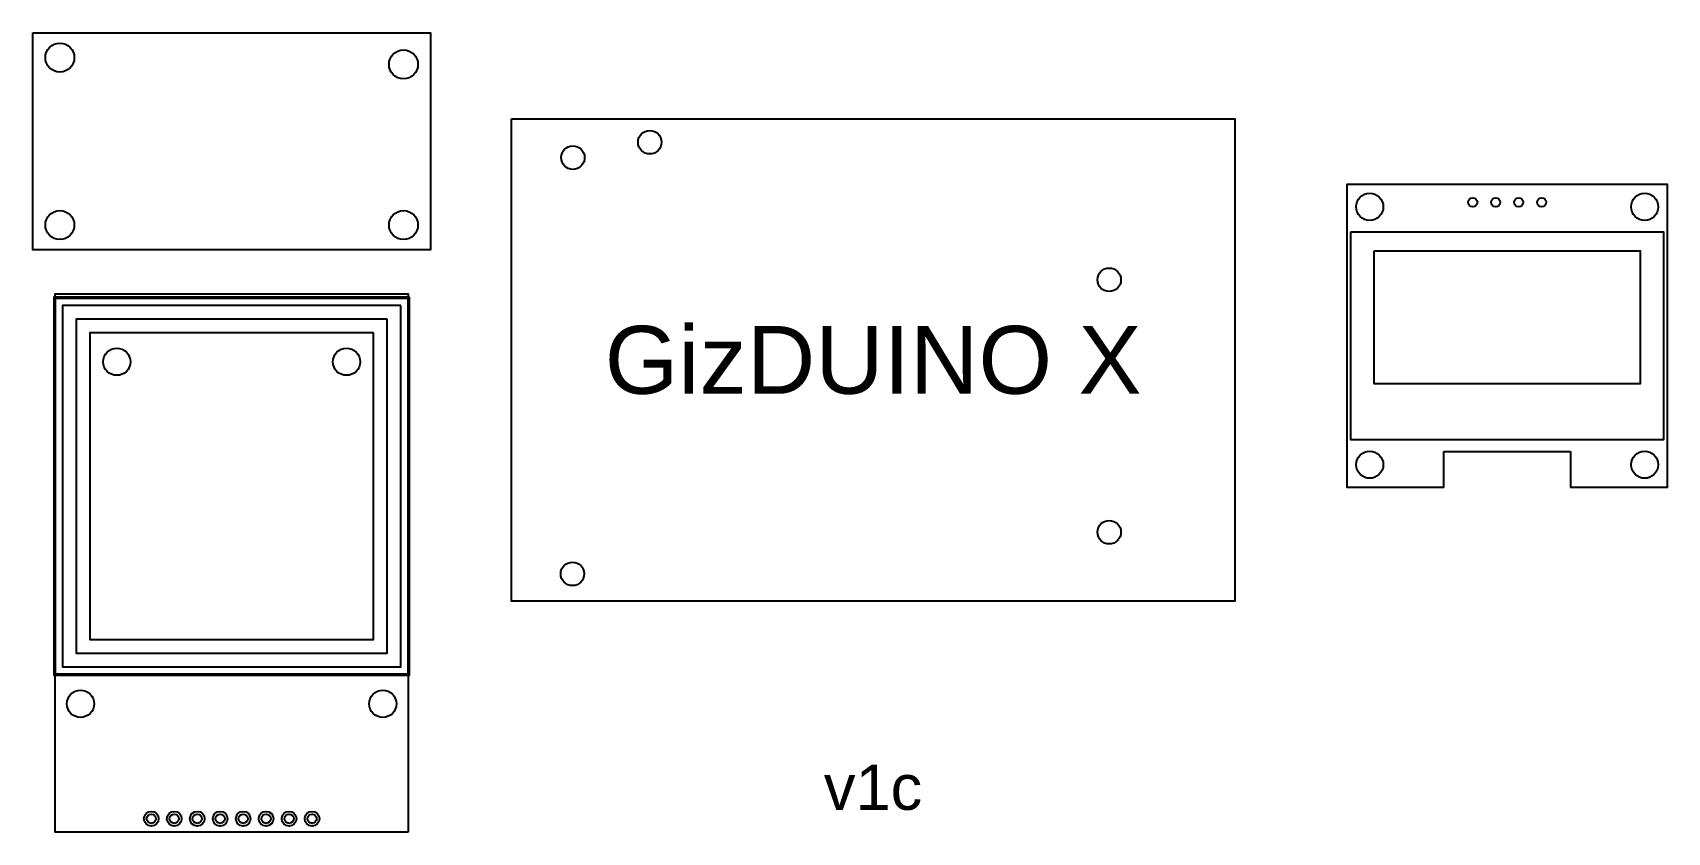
# Model space of a CAD drawing. Header units: inches. Extents: x -18 to 355, y -16 to 78.
# Drawn here: x 125.55 to 143.63, y 16.92 to 25.75 of the extents above; entities that cross this region are included whole.
import ezdxf
from ezdxf.enums import TextEntityAlignment as Align

# ---------------------------------------------------------------- set-up
doc = ezdxf.new("R2010")
doc.units = ezdxf.units.IN
doc.header["$MEASUREMENT"] = 0
for name, color, linetype in [('Annotation', 253, 'Continuous'), ('hole', 9, 'Continuous'), ('keepout', 6, 'Continuous'), ('PAD-PTH', 3, 'Continuous'), ('part', 2, 'Continuous'), ('PTH', 3, 'Continuous')]:
    doc.layers.add(name, color=color, linetype=linetype)
doc.styles.get("Standard").update_dxf_attribs({"font": 'arial.ttf'})

msp = doc.modelspace()

# ---------------------------------------------------------------- texts
msp.add_text('GizDUINO X', height=0.75).set_placement((134.845, 22.139), align=Align.MIDDLE_CENTER)
at = {"layer": 'Annotation'}
msp.add_text('v1c', height=0.5, dxfattribs=at).set_placement((134.3, 17.166))

# ---------------------------------------------------------------- linework, layer by layer
for points in [[(130.845, 24.804), (138.845, 24.804), (138.845, 19.474), (130.845, 19.474)], [(140.127, 23.555), (143.584, 23.555), (143.584, 21.255), (140.127, 21.255)], [(129.702, 22.818), (125.802, 22.818), (125.802, 18.668), (129.702, 18.668)], [(129.622, 22.738), (125.882, 22.738), (125.882, 18.748), (129.622, 18.748)], [(129.472, 22.588), (126.032, 22.588), (126.032, 18.898), (129.472, 18.898)], [(129.322, 22.438), (126.182, 22.438), (126.182, 19.048), (129.322, 19.048)]]:
    msp.add_lwpolyline(points, close=True)
for centre in [(132.375, 24.544), (131.525, 24.374), (137.455, 23.024), (137.455, 20.234), (131.52, 19.774)]:
    msp.add_circle(centre, 0.13)
at = {"layer": 'hole'}
for centre, radius in [((125.852, 25.479), 0.16), ((129.652, 25.404), 0.16), ((140.335, 23.83), 0.15), ((143.375, 23.83), 0.15), ((125.852, 23.629), 0.16), ((129.652, 23.629), 0.16), ((126.482, 22.118), 0.15), ((129.022, 22.118), 0.15), ((140.335, 20.98), 0.15), ((143.375, 20.98), 0.15), ((126.081, 18.338), 0.15), ((129.423, 18.338), 0.15)]:
    msp.add_circle(centre, radius, dxfattribs=at)
at = {"layer": 'keepout'}
msp.add_lwpolyline([(129.717, 22.833), (125.787, 22.833), (125.787, 18.653), (129.717, 18.653)], close=True, dxfattribs=at)
at = {"layer": 'PAD-PTH'}
for centre in [(141.474, 23.88), (141.728, 23.88), (141.982, 23.88), (142.236, 23.88)]:
    msp.add_circle(centre, 0.051, dxfattribs=at)
at = {"layer": 'part'}
for p, q in [((141.155, 20.73), (141.155, 21.127)), ((141.155, 21.127), (142.555, 21.127)), ((142.555, 21.127), (142.555, 20.73))]:
    msp.add_line(p, q, dxfattribs=at)
for points in [[(125.552, 25.754), (129.952, 25.754), (129.952, 23.354), (125.552, 23.354)], [(140.384, 23.345), (143.326, 23.345), (143.326, 21.875), (140.384, 21.875)], [(129.702, 16.918), (125.802, 16.918), (125.802, 22.868), (129.702, 22.868)]]:
    msp.add_lwpolyline(points, close=True, dxfattribs=at)
msp.add_lwpolyline([(141.155, 20.73), (140.085, 20.73), (140.085, 24.08), (143.625, 24.08), (143.625, 20.73), (142.555, 20.73)], dxfattribs=at)
at = {"layer": 'PTH'}
for centre, radius in [((126.863, 17.068), 0.0816), ((126.863, 17.068), 0.051), ((127.117, 17.068), 0.0816), ((127.117, 17.068), 0.051), ((127.371, 17.068), 0.0816), ((127.371, 17.068), 0.051), ((127.625, 17.068), 0.0816), ((127.625, 17.068), 0.051), ((127.879, 17.068), 0.0816), ((127.879, 17.068), 0.051), ((128.133, 17.068), 0.0816), ((128.133, 17.068), 0.051), ((128.387, 17.068), 0.0816), ((128.387, 17.068), 0.051), ((128.641, 17.068), 0.0816), ((128.641, 17.068), 0.051)]:
    msp.add_circle(centre, radius, dxfattribs=at)

msp.set_redraw_order([(e.dxf.handle, doc.entitydb.next_handle()) for e in msp.query("TEXT MTEXT ATTDEF DIMENSION ARC_DIMENSION")])  # texts and dimensions are drawn at this point

doc.saveas('drawing.dxf')
